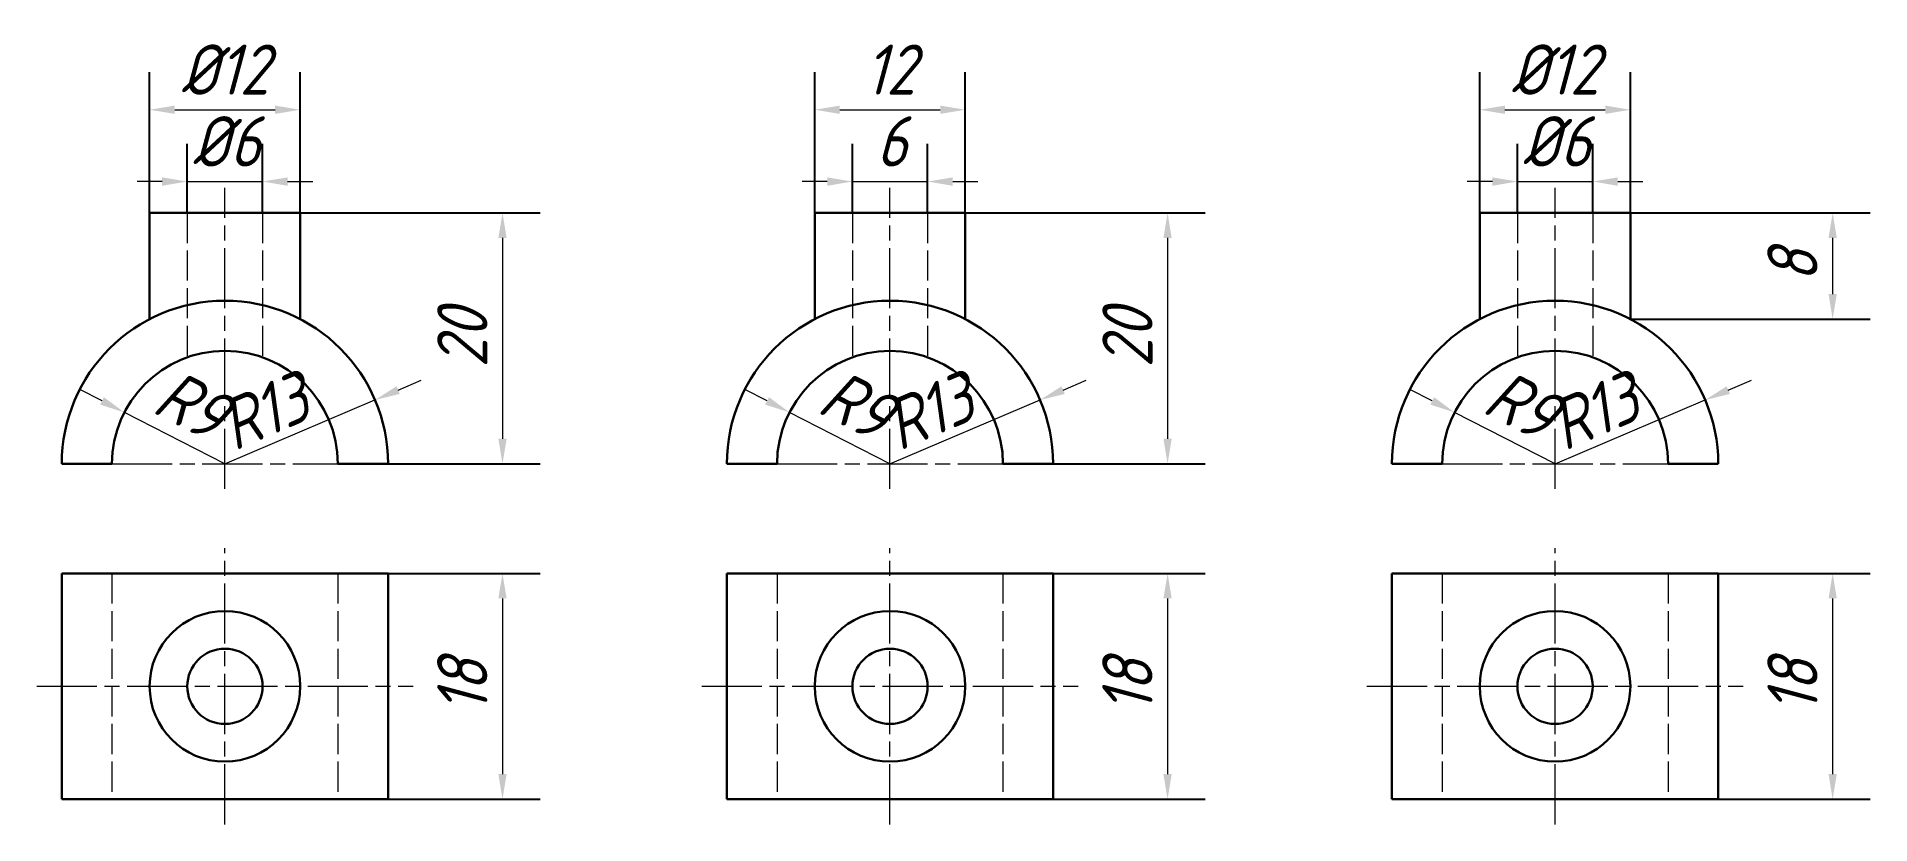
# Model space of a CAD drawing. Header units: millimetres. Extents: x -605 to 1658, y -518 to 346.
# Drawn here: x 1512.3 to 1658.4, y 86.7 to 149.5 of the extents above; entities that cross this region are included whole.
import ezdxf

# ---------------------------------------------------------------- set-up
doc = ezdxf.new("R2010")
doc.units = ezdxf.units.MM
doc.header["$LTSCALE"] = 0.4
doc.linetypes.add('ACAD_ISO02W100', pattern=[15, 12, -3])
doc.linetypes.add('ACAD_ISO08W100', pattern=[36, 24, -3, 6, -3])
for name, color, linetype, lineweight in [('A0粗实线', 7, 'Continuous', 30), ('A2点画线', 7, 'ACAD_ISO08W100', 15), ('A3虚线', 7, 'ACAD_ISO02W100', 20), ('Z6尺寸', 250, 'Continuous', 20)]:
    doc.layers.add(name, color=color, linetype=linetype, lineweight=lineweight)
doc.styles.add('可调文字', font='gbeitc.shx', dxfattribs={"bigfont": 'gbcbig.shx'})
doc.dimstyles.new('A_ISO零装', dxfattribs={"dimscale": 2, "dimtxt": 2, "dimasz": 2, "dimexe": 1.5, "dimexo": 0, "dimgap": 0.6, "dimtad": 1, "dimdec": 0, "dimdsep": 46, "dimtxsty": '可调文字', "dimcen": 2.5, "dimclrd": 256, "dimclrt": 256, "dimadec": 0, "dimazin": 0, "dimtfac": 1, "dimtdec": 0, "dimtmove": 0, "dimatfit": 1, "dimfxl": 1, "dimlwd": -1, "dimarcsym": 0})
doc.dimstyles.new('A_ISO零装$4', dxfattribs={"dimscale": 2, "dimtxt": 2, "dimasz": 2, "dimexe": 1.5, "dimexo": 0, "dimgap": 0.6, "dimtad": 1, "dimtoh": 1, "dimdec": 0, "dimdsep": 46, "dimtxsty": '可调文字', "dimcen": 2.5, "dimclrd": 256, "dimclrt": 256, "dimadec": 0, "dimazin": 0, "dimtfac": 1, "dimtdec": 0, "dimtmove": 0, "dimatfit": 2, "dimfxl": 1, "dimlwd": -1, "dimarcsym": 0})

msp = doc.modelspace()

# ---------------------------------------------------------------- blocks, each defined once
blk = doc.blocks.new('*D139')
at = {"layer": 'Z6尺寸', "color": 0, "lineweight": -2, "transparency": 16777216}
for p, q in [((1521.27, 135.46), (1521.27, 146.68)), ((1533.27, 135.46), (1533.27, 146.68))]:
    blk.add_line(p, q, dxfattribs=at)
at = {"layer": 'Z6尺寸', "transparency": 16777216}
blk.add_line((1523.27, 143.68), (1531.27, 143.68), dxfattribs=at)
for points in [[(1523.27, 144.01), (1523.27, 143.35), (1521.27, 143.68)], [(1531.27, 144.01), (1531.27, 143.35), (1533.27, 143.68)]]:
    blk.add_solid(points, dxfattribs=at)
at = {"layer": 'Z6尺寸', "transparency": 16777216, "insert": (1527.27, 146.88), "char_height": 4, "attachment_point": 5, "style": '可调文字'}
blk.add_mtext('%%C12', dxfattribs=at)
blk = doc.blocks.new('*D140')
at = {"layer": 'Z6尺寸', "color": 0, "lineweight": -2, "transparency": 16777216}
for p, q in [((1524.27, 135.46), (1524.27, 140.96)), ((1530.27, 135.46), (1530.27, 140.96))]:
    blk.add_line(p, q, dxfattribs=at)
at = {"layer": 'Z6尺寸', "transparency": 16777216}
for p, q in [((1522.27, 137.96), (1520.27, 137.96)), ((1524.27, 137.96), (1530.27, 137.96)), ((1532.27, 137.96), (1534.27, 137.96))]:
    blk.add_line(p, q, dxfattribs=at)
for points in [[(1522.27, 138.29), (1522.27, 137.62), (1524.27, 137.96)], [(1532.27, 138.29), (1532.27, 137.62), (1530.27, 137.96)]]:
    blk.add_solid(points, dxfattribs=at)
at = {"layer": 'Z6尺寸', "transparency": 16777216, "insert": (1527.4, 141.16), "char_height": 4, "attachment_point": 5, "style": '可调文字'}
blk.add_mtext('%%C6', dxfattribs=at)
blk = doc.blocks.new('*D141')
at = {"layer": 'Z6尺寸', "transparency": 16777216}
for p, q in [((1517.48, 120.48), (1515.7, 121.39)), ((1527.27, 115.46), (1519.26, 119.56))]:
    blk.add_line(p, q, dxfattribs=at)
blk.add_solid([(1517.63, 120.77), (1517.33, 120.18), (1519.26, 119.56)], dxfattribs=at)
at = {"layer": 'Z6尺寸', "transparency": 16777216, "insert": (1524.61, 120.2), "char_height": 4, "attachment_point": 5, "rotation": 332.8543, "style": '可调文字'}
blk.add_mtext('R9', dxfattribs=at)
blk = doc.blocks.new('*D142')
at = {"layer": 'Z6尺寸', "transparency": 16777216}
for p, q in [((1541.07, 121.33), (1542.91, 122.12)), ((1527.27, 115.46), (1539.23, 120.55))]:
    blk.add_line(p, q, dxfattribs=at)
blk.add_solid([(1540.94, 121.64), (1541.2, 121.03), (1539.23, 120.55)], dxfattribs=at)
at = {"layer": 'Z6尺寸', "transparency": 16777216, "insert": (1530.39, 119.65), "char_height": 4, "attachment_point": 5, "rotation": 23.0659, "style": '可调文字'}
blk.add_mtext('R13', dxfattribs=at)
blk = doc.blocks.new('*D143')
at = {"layer": 'Z6尺寸', "color": 0, "lineweight": -2, "transparency": 16777216}
for p, q in [((1533.27, 135.46), (1552.39, 135.46)), ((1540.27, 115.46), (1552.39, 115.46))]:
    blk.add_line(p, q, dxfattribs=at)
at = {"layer": 'Z6尺寸', "transparency": 16777216}
blk.add_line((1549.39, 133.46), (1549.39, 117.46), dxfattribs=at)
for points in [[(1549.06, 133.46), (1549.72, 133.46), (1549.39, 135.46)], [(1549.06, 117.46), (1549.72, 117.46), (1549.39, 115.46)]]:
    blk.add_solid(points, dxfattribs=at)
at = {"layer": 'Z6尺寸', "transparency": 16777216, "insert": (1546.19, 125.46), "char_height": 4, "attachment_point": 5, "rotation": 90, "style": '可调文字'}
blk.add_mtext('20', dxfattribs=at)
blk = doc.blocks.new('*D144')
at = {"layer": 'Z6尺寸', "color": 0, "lineweight": -2, "transparency": 16777216}
for p, q in [((1540.27, 106.73), (1552.39, 106.73)), ((1540.27, 88.73), (1552.39, 88.73))]:
    blk.add_line(p, q, dxfattribs=at)
at = {"layer": 'Z6尺寸', "transparency": 16777216}
blk.add_line((1549.39, 104.73), (1549.39, 90.73), dxfattribs=at)
for points in [[(1549.06, 104.73), (1549.72, 104.73), (1549.39, 106.73)], [(1549.06, 90.73), (1549.72, 90.73), (1549.39, 88.73)]]:
    blk.add_solid(points, dxfattribs=at)
at = {"layer": 'Z6尺寸', "transparency": 16777216, "insert": (1546.19, 97.73), "char_height": 4, "attachment_point": 5, "rotation": 90, "style": '可调文字'}
blk.add_mtext('18', dxfattribs=at)
blk = doc.blocks.new('*D148')
at = {"layer": 'Z6尺寸', "color": 0, "lineweight": -2, "transparency": 16777216}
for p, q in [((1574.27, 135.46), (1574.27, 146.68)), ((1586.27, 135.46), (1586.27, 146.68))]:
    blk.add_line(p, q, dxfattribs=at)
at = {"layer": 'Z6尺寸', "transparency": 16777216}
blk.add_line((1576.27, 143.68), (1584.27, 143.68), dxfattribs=at)
for points in [[(1576.27, 144.01), (1576.27, 143.35), (1574.27, 143.68)], [(1584.27, 144.01), (1584.27, 143.35), (1586.27, 143.68)]]:
    blk.add_solid(points, dxfattribs=at)
at = {"layer": 'Z6尺寸', "transparency": 16777216, "insert": (1580.27, 146.88), "char_height": 4, "attachment_point": 5, "style": '可调文字'}
blk.add_mtext('12', dxfattribs=at)
blk = doc.blocks.new('*D147')
at = {"layer": 'Z6尺寸', "color": 0, "lineweight": -2, "transparency": 16777216}
for p, q in [((1577.27, 135.46), (1577.27, 140.96)), ((1583.27, 135.46), (1583.27, 140.96))]:
    blk.add_line(p, q, dxfattribs=at)
at = {"layer": 'Z6尺寸', "transparency": 16777216}
for p, q in [((1575.27, 137.96), (1573.27, 137.96)), ((1577.27, 137.96), (1583.27, 137.96)), ((1585.27, 137.96), (1587.27, 137.96))]:
    blk.add_line(p, q, dxfattribs=at)
for points in [[(1575.27, 138.29), (1575.27, 137.62), (1577.27, 137.96)], [(1585.27, 138.29), (1585.27, 137.62), (1583.27, 137.96)]]:
    blk.add_solid(points, dxfattribs=at)
at = {"layer": 'Z6尺寸', "transparency": 16777216, "insert": (1580.4, 141.16), "char_height": 4, "attachment_point": 5, "style": '可调文字'}
blk.add_mtext('6', dxfattribs=at)
blk = doc.blocks.new('*D145')
at = {"layer": 'Z6尺寸', "color": 0, "lineweight": -2, "transparency": 16777216}
for p, q in [((1586.27, 135.46), (1605.39, 135.46)), ((1593.27, 115.46), (1605.39, 115.46))]:
    blk.add_line(p, q, dxfattribs=at)
at = {"layer": 'Z6尺寸', "transparency": 16777216}
blk.add_line((1602.39, 133.46), (1602.39, 117.46), dxfattribs=at)
for points in [[(1602.06, 133.46), (1602.72, 133.46), (1602.39, 135.46)], [(1602.06, 117.46), (1602.72, 117.46), (1602.39, 115.46)]]:
    blk.add_solid(points, dxfattribs=at)
at = {"layer": 'Z6尺寸', "transparency": 16777216, "insert": (1599.19, 125.46), "char_height": 4, "attachment_point": 5, "rotation": 90, "style": '可调文字'}
blk.add_mtext('20', dxfattribs=at)
blk = doc.blocks.new('*D146')
at = {"layer": 'Z6尺寸', "color": 0, "lineweight": -2, "transparency": 16777216}
for p, q in [((1593.27, 106.73), (1605.39, 106.73)), ((1593.27, 88.73), (1605.39, 88.73))]:
    blk.add_line(p, q, dxfattribs=at)
at = {"layer": 'Z6尺寸', "transparency": 16777216}
blk.add_line((1602.39, 104.73), (1602.39, 90.73), dxfattribs=at)
for points in [[(1602.06, 104.73), (1602.72, 104.73), (1602.39, 106.73)], [(1602.06, 90.73), (1602.72, 90.73), (1602.39, 88.73)]]:
    blk.add_solid(points, dxfattribs=at)
at = {"layer": 'Z6尺寸', "transparency": 16777216, "insert": (1599.19, 97.73), "char_height": 4, "attachment_point": 5, "rotation": 90, "style": '可调文字'}
blk.add_mtext('18', dxfattribs=at)
blk = doc.blocks.new('*D151')
at = {"layer": 'Z6尺寸', "color": 0, "lineweight": -2, "transparency": 16777216}
for p, q in [((1627.27, 135.46), (1627.27, 146.68)), ((1639.27, 135.46), (1639.27, 146.68))]:
    blk.add_line(p, q, dxfattribs=at)
at = {"layer": 'Z6尺寸', "transparency": 16777216}
blk.add_line((1629.27, 143.68), (1637.27, 143.68), dxfattribs=at)
for points in [[(1629.27, 144.01), (1629.27, 143.35), (1627.27, 143.68)], [(1637.27, 144.01), (1637.27, 143.35), (1639.27, 143.68)]]:
    blk.add_solid(points, dxfattribs=at)
at = {"layer": 'Z6尺寸', "transparency": 16777216, "insert": (1633.27, 146.88), "char_height": 4, "attachment_point": 5, "style": '可调文字'}
blk.add_mtext('%%C12', dxfattribs=at)
blk = doc.blocks.new('*D150')
at = {"layer": 'Z6尺寸', "color": 0, "lineweight": -2, "transparency": 16777216}
for p, q in [((1630.27, 135.46), (1630.27, 140.96)), ((1636.27, 135.46), (1636.27, 140.96))]:
    blk.add_line(p, q, dxfattribs=at)
at = {"layer": 'Z6尺寸', "transparency": 16777216}
for p, q in [((1628.27, 137.96), (1626.27, 137.96)), ((1630.27, 137.96), (1636.27, 137.96)), ((1638.27, 137.96), (1640.27, 137.96))]:
    blk.add_line(p, q, dxfattribs=at)
for points in [[(1628.27, 138.29), (1628.27, 137.62), (1630.27, 137.96)], [(1638.27, 138.29), (1638.27, 137.62), (1636.27, 137.96)]]:
    blk.add_solid(points, dxfattribs=at)
at = {"layer": 'Z6尺寸', "transparency": 16777216, "insert": (1633.4, 141.16), "char_height": 4, "attachment_point": 5, "style": '可调文字'}
blk.add_mtext('%%C6', dxfattribs=at)
blk = doc.blocks.new('*D149')
at = {"layer": 'Z6尺寸', "color": 0, "lineweight": -2, "transparency": 16777216}
for p, q in [((1646.27, 106.73), (1658.39, 106.73)), ((1646.27, 88.73), (1658.39, 88.73))]:
    blk.add_line(p, q, dxfattribs=at)
at = {"layer": 'Z6尺寸', "transparency": 16777216}
blk.add_line((1655.39, 104.73), (1655.39, 90.73), dxfattribs=at)
for points in [[(1655.06, 104.73), (1655.72, 104.73), (1655.39, 106.73)], [(1655.06, 90.73), (1655.72, 90.73), (1655.39, 88.73)]]:
    blk.add_solid(points, dxfattribs=at)
at = {"layer": 'Z6尺寸', "transparency": 16777216, "insert": (1652.19, 97.73), "char_height": 4, "attachment_point": 5, "rotation": 90, "style": '可调文字'}
blk.add_mtext('18', dxfattribs=at)
blk = doc.blocks.new('*D152')
at = {"layer": 'Z6尺寸', "color": 0, "lineweight": -2, "transparency": 16777216}
for p, q in [((1639.27, 135.46), (1658.39, 135.46)), ((1639.27, 126.99), (1658.39, 126.99))]:
    blk.add_line(p, q, dxfattribs=at)
at = {"layer": 'Z6尺寸', "transparency": 16777216}
blk.add_line((1655.39, 133.46), (1655.39, 128.99), dxfattribs=at)
for points in [[(1655.06, 133.46), (1655.72, 133.46), (1655.39, 135.46)], [(1655.06, 128.99), (1655.72, 128.99), (1655.39, 126.99)]]:
    blk.add_solid(points, dxfattribs=at)
at = {"layer": 'Z6尺寸', "transparency": 16777216, "insert": (1652.19, 131.22), "char_height": 4, "attachment_point": 5, "rotation": 90, "style": '可调文字'}
blk.add_mtext('8', dxfattribs=at)
blk = doc.blocks.new('*D153')
at = {"layer": 'Z6尺寸', "transparency": 16777216}
for p, q in [((1570.48, 120.48), (1568.7, 121.39)), ((1580.27, 115.46), (1572.26, 119.56))]:
    blk.add_line(p, q, dxfattribs=at)
blk.add_solid([(1570.63, 120.77), (1570.33, 120.18), (1572.26, 119.56)], dxfattribs=at)
at = {"layer": 'Z6尺寸', "transparency": 16777216, "insert": (1577.61, 120.2), "char_height": 4, "attachment_point": 5, "rotation": 332.8543, "style": '可调文字'}
blk.add_mtext('R9', dxfattribs=at)
blk = doc.blocks.new('*D154')
at = {"layer": 'Z6尺寸', "transparency": 16777216}
for p, q in [((1594.07, 121.33), (1595.91, 122.12)), ((1580.27, 115.46), (1592.23, 120.55))]:
    blk.add_line(p, q, dxfattribs=at)
blk.add_solid([(1593.94, 121.64), (1594.2, 121.03), (1592.23, 120.55)], dxfattribs=at)
at = {"layer": 'Z6尺寸', "transparency": 16777216, "insert": (1583.39, 119.65), "char_height": 4, "attachment_point": 5, "rotation": 23.0659, "style": '可调文字'}
blk.add_mtext('R13', dxfattribs=at)
blk = doc.blocks.new('*D155')
at = {"layer": 'Z6尺寸', "transparency": 16777216}
for p, q in [((1623.48, 120.48), (1621.7, 121.39)), ((1633.27, 115.46), (1625.26, 119.56))]:
    blk.add_line(p, q, dxfattribs=at)
blk.add_solid([(1623.63, 120.77), (1623.33, 120.18), (1625.26, 119.56)], dxfattribs=at)
at = {"layer": 'Z6尺寸', "transparency": 16777216, "insert": (1630.61, 120.2), "char_height": 4, "attachment_point": 5, "rotation": 332.8543, "style": '可调文字'}
blk.add_mtext('R9', dxfattribs=at)
blk = doc.blocks.new('*D156')
at = {"layer": 'Z6尺寸', "transparency": 16777216}
for p, q in [((1647.07, 121.33), (1648.91, 122.12)), ((1633.27, 115.46), (1645.23, 120.55))]:
    blk.add_line(p, q, dxfattribs=at)
blk.add_solid([(1646.94, 121.64), (1647.2, 121.03), (1645.23, 120.55)], dxfattribs=at)
at = {"layer": 'Z6尺寸', "transparency": 16777216, "insert": (1636.39, 119.65), "char_height": 4, "attachment_point": 5, "rotation": 23.0659, "style": '可调文字'}
blk.add_mtext('R13', dxfattribs=at)

# ---------------------------------------------------------------- dimensions: what is measured, and where the dimension line sits
at = {"layer": 'Z6尺寸', "color": 18, "true_color": 0x000000}
for base, p1, p2, picture, middle in [((1533.27, 143.68), (1521.27, 135.46), (1533.27, 135.46), '*D139', (1527.27, 146.88)), ((1639.27, 143.68), (1627.27, 135.46), (1639.27, 135.46), '*D151', (1633.27, 146.88))]:
    dim = msp.add_linear_dim(base=base, p1=p1, p2=p2, text='%%C<>', dimstyle='A_ISO零装', override={"dimasz": 1, "dimtmove": 2}, dxfattribs=at)
    dim.commit()
    dim.dimension.update_dxf_attribs({"geometry": picture, "text_midpoint": middle})
dim = msp.add_linear_dim(base=(1586.27, 143.68), p1=(1574.27, 135.46), p2=(1586.27, 135.46), dimstyle='A_ISO零装', override={"dimasz": 1, "dimtmove": 2}, dxfattribs=at)
dim.commit()
dim.dimension.update_dxf_attribs({"geometry": '*D148', "text_midpoint": (1580.27, 146.88)})
for base, p1, p2, picture, middle in [((1530.27, 137.96), (1524.27, 135.46), (1530.27, 135.46), '*D140', (1527.4, 141.16)), ((1636.27, 137.96), (1630.27, 135.46), (1636.27, 135.46), '*D150', (1633.4, 141.16))]:
    dim = msp.add_linear_dim(base=base, p1=p1, p2=p2, text='%%C<>', dimstyle='A_ISO零装', override={"dimasz": 1, "dimtmove": 2}, dxfattribs=at)
    dim.commit()
    dim.dimension.update_dxf_attribs({"geometry": picture, "text_midpoint": middle, "dimtype": 160})
dim = msp.add_linear_dim(base=(1583.27, 137.96), p1=(1577.27, 135.46), p2=(1583.27, 135.46), dimstyle='A_ISO零装', override={"dimasz": 1, "dimtmove": 2}, dxfattribs=at)
dim.commit()
dim.dimension.update_dxf_attribs({"geometry": '*D147', "text_midpoint": (1580.4, 141.16), "dimtype": 160})
for base, p1, p2, picture, middle in [((1549.39, 115.46), (1533.27, 135.46), (1540.27, 115.46), '*D143', (1546.19, 125.46)), ((1602.39, 115.46), (1586.27, 135.46), (1593.27, 115.46), '*D145', (1599.19, 125.46)), ((1655.39, 126.99), (1639.27, 135.46), (1639.27, 126.99), '*D152', (1652.19, 131.22)), ((1549.39, 88.73), (1540.27, 106.73), (1540.27, 88.73), '*D144', (1546.19, 97.73)), ((1602.39, 88.73), (1593.27, 106.73), (1593.27, 88.73), '*D146', (1599.19, 97.73)), ((1655.39, 88.73), (1646.27, 106.73), (1646.27, 88.73), '*D149', (1652.19, 97.73))]:
    dim = msp.add_linear_dim(base=base, p1=p1, p2=p2, angle=90, dimstyle='A_ISO零装', override={"dimasz": 1, "dimtmove": 2}, dxfattribs=at)
    dim.commit()
    dim.dimension.update_dxf_attribs({"geometry": picture, "text_midpoint": middle})
for center, mpoint, picture, middle in [((1527.27, 115.46), (1519.26, 119.56), '*D141', (1524.61, 120.2)), ((1527.27, 115.46), (1539.23, 120.55), '*D142', (1530.39, 119.65)), ((1580.27, 115.46), (1572.26, 119.56), '*D153', (1577.61, 120.2)), ((1580.27, 115.46), (1592.23, 120.55), '*D154', (1583.39, 119.65)), ((1633.27, 115.46), (1625.26, 119.56), '*D155', (1630.61, 120.2)), ((1633.27, 115.46), (1645.23, 120.55), '*D156', (1636.39, 119.65))]:
    dim = msp.add_radius_dim(center=center, mpoint=mpoint, dimstyle='A_ISO零装$4', override={"dimasz": 1, "dimtoh": 0, "dimtmove": 2, "dimatfit": 1}, dxfattribs=at)
    dim.commit()
    dim.dimension.update_dxf_attribs({"geometry": picture, "text_midpoint": middle, "dimtype": 164})

# ---------------------------------------------------------------- linework, layer by layer
at = {"layer": 'A0粗实线'}
for p, q in [((1533.27, 135.46), (1521.27, 135.46)), ((1521.27, 135.46), (1521.27, 126.99)), ((1533.27, 135.46), (1533.27, 126.99)), ((1586.27, 135.46), (1574.27, 135.46)), ((1574.27, 135.46), (1574.27, 126.99)), ((1586.27, 135.46), (1586.27, 126.99)), ((1639.27, 135.46), (1627.27, 135.46)), ((1627.27, 135.46), (1627.27, 126.99)), ((1639.27, 135.46), (1639.27, 126.99)), ((1518.27, 115.46), (1514.27, 115.46)), ((1536.27, 115.46), (1540.27, 115.46)), ((1571.27, 115.46), (1567.27, 115.46)), ((1589.27, 115.46), (1593.27, 115.46)), ((1624.27, 115.46), (1620.27, 115.46)), ((1642.27, 115.46), (1646.27, 115.46)), ((1514.27, 106.73), (1540.27, 106.73)), ((1514.27, 88.73), (1514.27, 106.73)), ((1540.27, 106.73), (1540.27, 88.73)), ((1567.27, 106.73), (1593.27, 106.73)), ((1567.27, 88.73), (1567.27, 106.73)), ((1593.27, 106.73), (1593.27, 88.73)), ((1620.27, 106.73), (1646.27, 106.73)), ((1620.27, 88.73), (1620.27, 106.73)), ((1646.27, 106.73), (1646.27, 88.73)), ((1540.27, 88.73), (1514.27, 88.73)), ((1593.27, 88.73), (1567.27, 88.73)), ((1646.27, 88.73), (1620.27, 88.73))]:
    msp.add_line(p, q, dxfattribs=at)
for centre, radius in [((1527.27, 97.73), 6), ((1580.27, 97.73), 6), ((1633.27, 97.73), 6), ((1527.27, 97.73), 3), ((1580.27, 97.73), 3), ((1633.27, 97.73), 3)]:
    msp.add_circle(centre, radius, dxfattribs=at)
for centre, radius in [((1527.27, 115.46), 13), ((1580.27, 115.46), 13), ((1633.27, 115.46), 13), ((1527.27, 115.46), 9), ((1580.27, 115.46), 9), ((1633.27, 115.46), 9)]:
    msp.add_arc(centre, radius, 0, 180, dxfattribs=at)
at = {"layer": 'A2点画线', "ltscale": 0.5}
for p, q in [((1527.27, 113.46), (1527.27, 137.46)), ((1580.27, 113.46), (1580.27, 137.46)), ((1633.27, 113.46), (1633.27, 137.46)), ((1518.27, 115.46), (1536.27, 115.46)), ((1571.27, 115.46), (1589.27, 115.46)), ((1624.27, 115.46), (1642.27, 115.46)), ((1527.27, 86.73), (1527.27, 108.73)), ((1580.27, 86.73), (1580.27, 108.73)), ((1633.27, 86.73), (1633.27, 108.73)), ((1512.27, 97.73), (1542.27, 97.73)), ((1565.27, 97.73), (1595.27, 97.73)), ((1618.27, 97.73), (1648.27, 97.73))]:
    msp.add_line(p, q, dxfattribs=at)
at = {"layer": 'A3虚线', "ltscale": 0.5}
for p, q in [((1524.27, 135.46), (1524.27, 123.94)), ((1530.27, 135.46), (1530.27, 123.94)), ((1577.27, 135.46), (1577.27, 123.94)), ((1583.27, 135.46), (1583.27, 123.94)), ((1630.27, 135.46), (1630.27, 123.94)), ((1636.27, 135.46), (1636.27, 123.94)), ((1518.27, 106.73), (1518.27, 88.73)), ((1536.27, 106.73), (1536.27, 88.73)), ((1571.27, 106.73), (1571.27, 88.73)), ((1589.27, 106.73), (1589.27, 88.73)), ((1624.27, 106.73), (1624.27, 88.73)), ((1642.27, 106.73), (1642.27, 88.73))]:
    msp.add_line(p, q, dxfattribs=at)

msp.set_redraw_order([(e.dxf.handle, doc.entitydb.next_handle()) for e in msp.query("TEXT MTEXT ATTDEF DIMENSION ARC_DIMENSION")])  # texts and dimensions are drawn at this point

doc.saveas('drawing.dxf')
